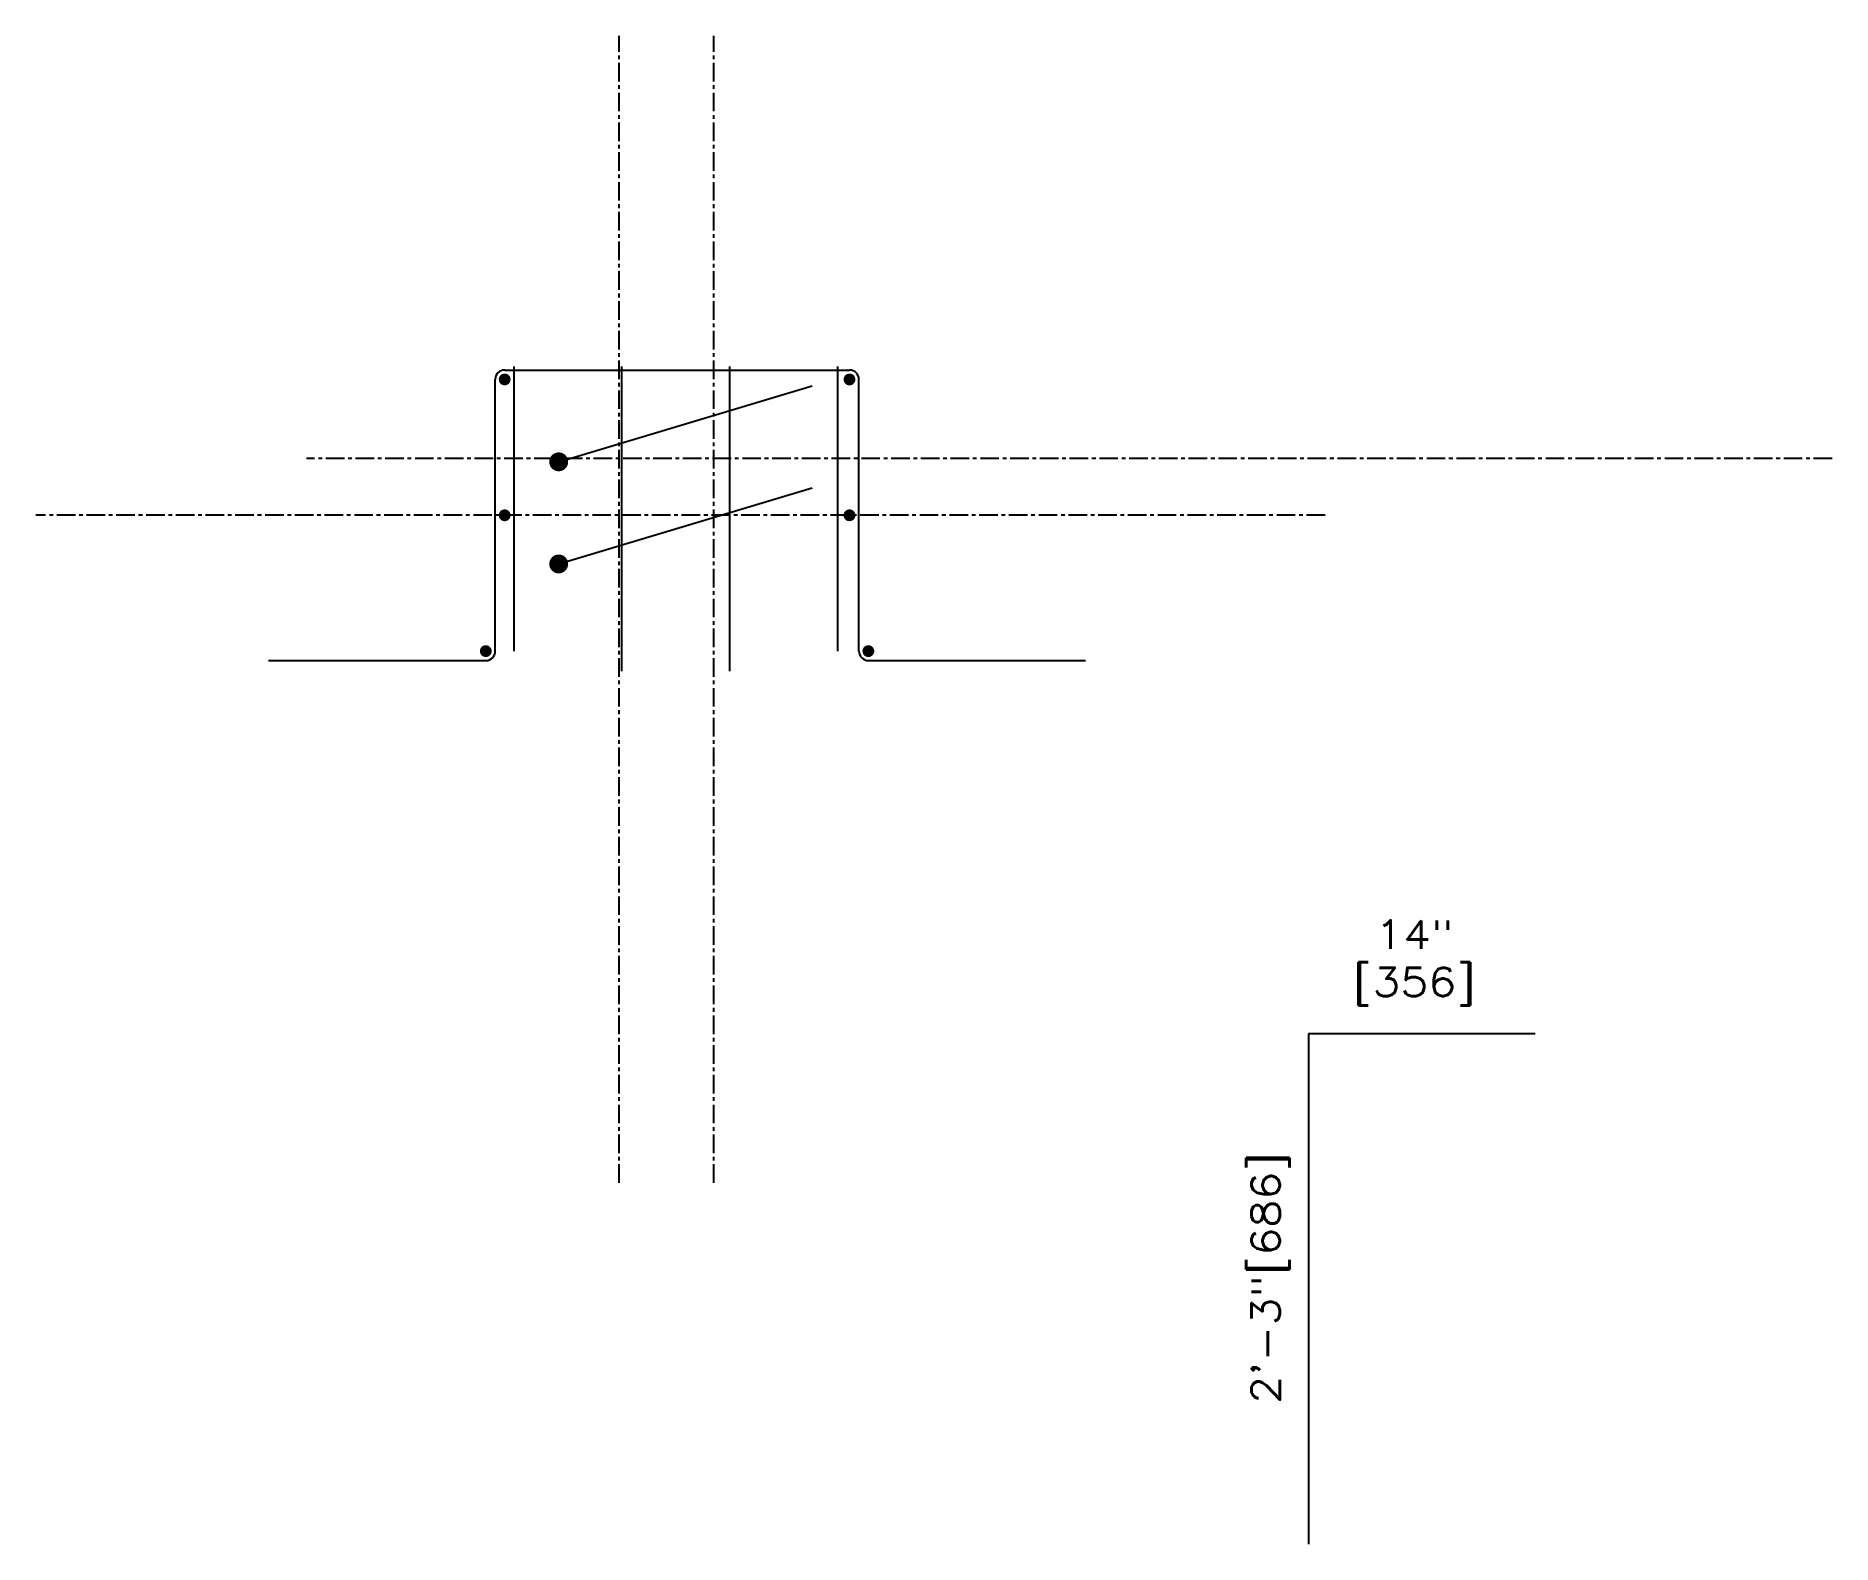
# Model space of a CAD drawing. Header units: millimetres. Extents: x -1323 to 60408, y -30584 to 1459.
# Drawn here: x 8002 to 10417, y -28276 to -26250 of the extents above; entities that cross this region are included whole.
import ezdxf

# ---------------------------------------------------------------- set-up
doc = ezdxf.new("R2010")
doc.units = ezdxf.units.MM
doc.linetypes.add('CENTER', pattern=[2, 1.25, -0.25, 0.25, -0.25])
for name, color, linetype in [('Foundation_Details_CL', 150, 'CENTER'), ('Foundation_Details_Reinf', 131, 'Continuous'), ('Structural_Section_Dim', 2, 'Continuous')]:
    doc.layers.add(name, color=color, linetype=linetype)
doc.styles.add('ROMANS-115', font='romans.shx', dxfattribs={"width": 1.15})

msp = doc.modelspace()

# ---------------------------------------------------------------- texts
at = {"layer": 'Structural_Section_Dim', "insert": (9772.9013, -27438.19771), "char_height": 38.1, "attachment_point": 1, "style": 'ROMANS-115'}
msp.add_mtext(' 14"\\P[356]', dxfattribs=at)
at = {"layer": 'Structural_Section_Dim', "insert": (9636.8275, -28087.65067), "char_height": 38.1, "attachment_point": 1, "rotation": 90, "style": 'ROMANS-115'}
msp.add_mtext('2\'-3"[686]', dxfattribs=at)

# ---------------------------------------------------------------- linework, layer by layer
at = {"layer": 'Foundation_Details_CL', "ltscale": 20}
for p, q in [((8786.60615, -27790.8337), (8786.60615, -26249.52783)), ((8913.60615, -27790.8337), (8913.60615, -26249.52783)), ((10417.12318, -26817.53469), (8366.22358, -26817.53469)), ((9735.51876, -26893.73469), (8002.44014, -26893.73469))]:
    msp.add_line(p, q, dxfattribs=at)
at = {"layer": 'Foundation_Details_Reinf'}
for p, q in [((8632.61865, -26698.47219), (9096.16865, -26698.47219)), ((8645.31865, -27076.29719), (8645.31865, -26693.70969)), ((8790.31032, -27103.28469), (8790.31032, -26693.70969)), ((8935.30199, -27103.28469), (8935.30199, -26693.70969)), ((9080.29365, -27076.29719), (9080.29365, -26693.70969)), ((8619.91865, -27076.29719), (8619.91865, -26711.17219)), ((8705.23911, -26821.89264), (9045.85579, -26719.75727)), ((9108.86865, -27076.29719), (9108.86865, -26711.17219)), ((8705.23911, -26959.1155), (9045.85579, -26856.98013)), ((8315.11865, -27088.99719), (8607.21865, -27088.99719)), ((9121.56865, -27088.99719), (9413.66865, -27088.99719)), ((9713.15323, -27590.47377), (9713.15323, -28276.27377)), ((10017.95323, -27590.47377), (9713.15323, -27590.47377))]:
    msp.add_line(p, q, dxfattribs=at)
for points, const_width in [([(8628.6499, -26711.17219, -1), (8636.5874, -26711.17219, -1)], 7.9375), ([(9100.1374, -26711.17219, 1), (9092.1999, -26711.17219, 1)], 7.9375), ([(8699.15666, -26823.71649, 1), (8711.32155, -26820.0688, 1)], 12.7), ([(8628.6499, -26893.73469, -1), (8636.5874, -26893.73469, -1)], 7.9375), ([(9100.1374, -26893.73469, 1), (9092.1999, -26893.73469, 1)], 7.9375), ([(8699.15666, -26960.93934, 1), (8711.32155, -26957.29165, 1)], 12.7), ([(8611.1874, -27076.29719, -1), (8603.2499, -27076.29719, -1)], 7.9375), ([(9117.5999, -27076.29719, 1), (9125.5374, -27076.29719, 1)], 7.9375)]:
    msp.add_lwpolyline(points, format="xyb", close=True, dxfattribs=dict(at, const_width=const_width))
for centre, start, end in [((8632.61865, -26711.17219), 90, 180), ((9096.16865, -26711.17219), 0, 90), ((8607.21865, -27076.29719), 270, 360), ((9121.56865, -27076.29719), 180, 270)]:
    msp.add_arc(centre, 12.7, start, end, dxfattribs=at)

msp.set_redraw_order([(e.dxf.handle, doc.entitydb.next_handle()) for e in msp.query("TEXT MTEXT ATTDEF DIMENSION ARC_DIMENSION")])  # texts and dimensions are drawn at this point

doc.saveas('drawing.dxf')
